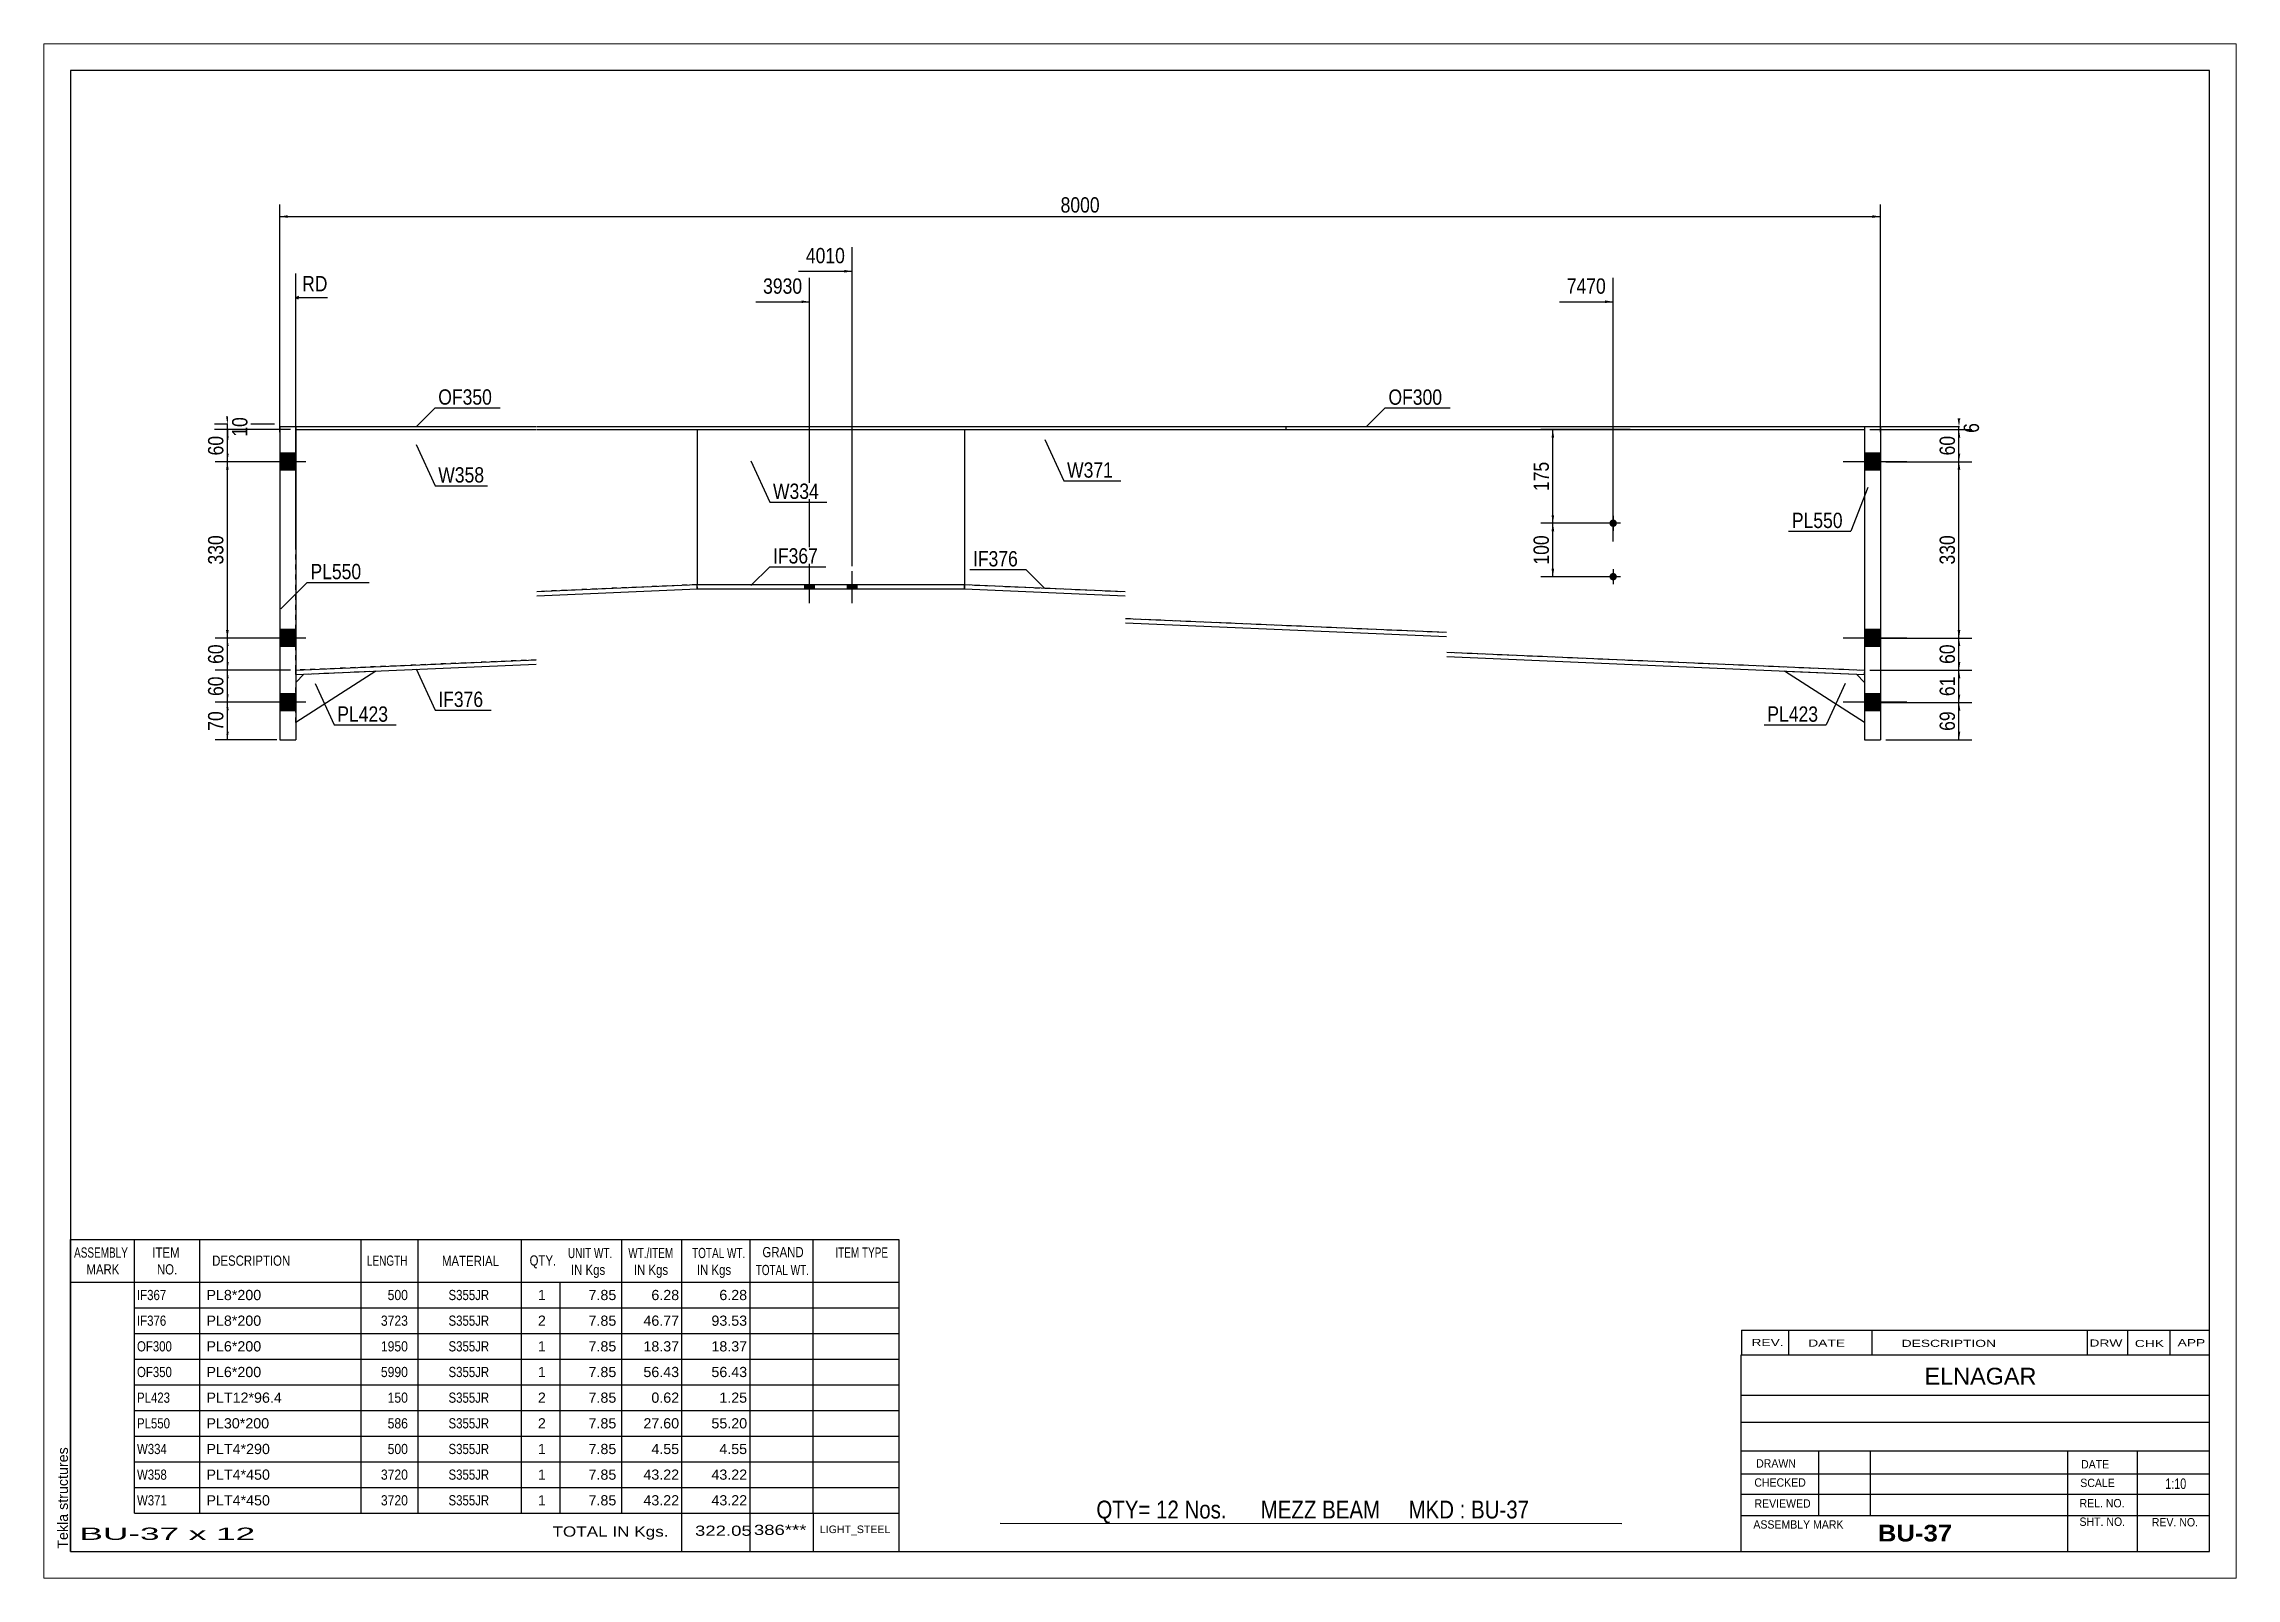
# Paper-space layout 'Layout1' of a CAD drawing. Header units: millimetres. Extents: x 0 to 410, y 0 to 287.
# The model-space entities are those that its viewports show. They can reach past a viewport. Long polylines and large blocks are cut down to what shows.
import ezdxf

# ---------------------------------------------------------------- set-up
doc = ezdxf.new("R2010")
doc.units = ezdxf.units.MM
doc.linetypes.add('DXK_LINE_DOT1', pattern=[1.8814, 0.9407, -0.9407])
doc.layers.add('Viewport layer', color=7, linetype='Continuous', plot=False)
doc.styles.add('Arial', font='ARIAL.TTF', dxfattribs={"height": 0.2})
doc.styles.add('Arial Bold', font='ARIALBD.TTF', dxfattribs={"height": 0.2})
doc.styles.add('Arial Narrow', font='ARIALN.TTF', dxfattribs={"height": 0.2})

# ---------------------------------------------------------------- blocks, each defined once
blk = doc.blocks.new('Unknown-626980371-1210')
at = {"color": 5, "linetype": 'Continuous'}
for p, q in [((357.89, 89.66), (-42.11, 89.66)), ((-42.11, 89.66), (-42.11, -187.34)), ((357.89, -187.34), (357.89, 89.66)), ((-42.11, -187.34), (357.89, -187.34))]:
    blk.add_line(p, q, dxfattribs=at)
at = {"color": 174, "linetype": 'Continuous', "style": 'Arial'}
blk.add_text('Tekla structures', height=1.9102, rotation=90, dxfattribs=at).set_placement((-42.61, -186.84))
blk = doc.blocks.new('Part-626980371-4604 - 1231')
at = {"color": 2, "linetype": 'Continuous'}
blk.add_line((125.09, 22.5), (125.09, -6.5), dxfattribs=at)
at = {"color": 7, "linetype": 'DXK_LINE_DOT1'}
for p, q in [((125.09, 22.5), (155.09, 22.5)), ((155.19, 22.5), (215.19, 22.5)), ((215.29, 22.5), (293.38, 22.5)), ((293.38, 22.5), (293.38, -22.5)), ((125.09, -6.5), (155.09, -7.79)), ((155.19, -12.82), (215.19, -15.4)), ((215.29, -19.14), (293.38, -22.5))]:
    blk.add_line(p, q, dxfattribs=at)
blk = doc.blocks.new('Part-626980371-4607 - 1231')
at = {"color": 2, "linetype": 'Continuous'}
for p, q in [((75.09, -7.3), (75.09, -6.5)), ((75.09, -6.5), (125.09, -6.5)), ((75.09, -7.3), (125.09, -7.3)), ((125.09, -7.3), (125.09, -6.5))]:
    blk.add_line(p, q, dxfattribs=at)
blk = doc.blocks.new('Part-626980371-4599 - 1231')
at = {"color": 2, "linetype": 'Continuous'}
for p, q in [((0, 23.1), (0, 22.5)), ((0, 23.1), (44.99, 23.1)), ((0, 22.5), (44.99, 22.5)), ((45.09, 23.1), (155.09, 23.1)), ((45.09, 22.5), (155.09, 22.5)), ((155.19, 23.1), (185.19, 23.1)), ((155.19, 22.5), (185.19, 22.5)), ((185.19, 23.1), (185.19, 22.5))]:
    blk.add_line(p, q, dxfattribs=at)
blk = doc.blocks.new('Part-626980371-4601 - 1231')
at = {"color": 2, "linetype": 'Continuous'}
for p, q in [((75.09, 22.5), (75.09, -6.5)), ((125.09, 22.5), (125.09, -6.5))]:
    blk.add_line(p, q, dxfattribs=at)
at = {"color": 7, "linetype": 'DXK_LINE_DOT1'}
for p, q in [((75.09, 22.5), (125.09, 22.5)), ((75.09, -6.5), (125.09, -6.5))]:
    blk.add_line(p, q, dxfattribs=at)
blk = doc.blocks.new('Part-626980371-4602 - 1231')
at = {"color": 2, "linetype": 'Continuous'}
for p, q in [((185.19, 23.1), (185.19, 22.5)), ((185.19, 23.1), (215.19, 23.1)), ((185.19, 22.5), (215.19, 22.5)), ((215.29, 23.1), (293.38, 23.1)), ((215.29, 22.5), (293.38, 22.5)), ((293.38, 23.1), (293.38, 22.5))]:
    blk.add_line(p, q, dxfattribs=at)
blk = doc.blocks.new('Part-626980371-4605 - 1231')
at = {"color": 2, "linetype": 'Continuous'}
for p, q in [((45.09, -7.79), (75.09, -6.5)), ((45.09, -8.59), (75.12, -7.3)), ((75.12, -7.3), (75.09, -6.5)), ((0, -22.5), (44.99, -20.57)), ((0.03, -23.3), (0, -22.5)), ((0.03, -23.3), (44.99, -21.37))]:
    blk.add_line(p, q, dxfattribs=at)
blk = doc.blocks.new('Part-626980371-4611 - 1231')
at = {"color": 2, "linetype": 'Continuous'}
for p, q in [((125.09, -6.5), (125.05, -7.3)), ((125.05, -7.3), (155.09, -8.59)), ((125.09, -6.5), (155.09, -7.79)), ((155.19, -12.82), (215.19, -15.4)), ((155.19, -13.62), (215.19, -16.2)), ((215.29, -19.14), (293.38, -22.5)), ((215.29, -19.94), (293.35, -23.3)), ((293.38, -22.5), (293.35, -23.3))]:
    blk.add_line(p, q, dxfattribs=at)
blk = doc.blocks.new('Part-626980371-4614 - 1231')
at = {"color": 2, "linetype": 'Continuous'}
for p, q in [((293.38, 23.1), (296.38, 23.1)), ((293.38, 23.1), (293.38, -35.5)), ((296.38, 23.1), (296.38, -35.5)), ((293.38, -35.5), (296.38, -35.5))]:
    blk.add_line(p, q, dxfattribs=at)
blk = doc.blocks.new('Part-626980371-4617 - 1231')
at = {"color": 2, "linetype": 'Continuous'}
for p, q in [((293.38, -32.3), (278.4, -22.66)), ((278.4, -22.66), (291.88, -23.24)), ((291.88, -23.24), (293.38, -24.8))]:
    blk.add_line(p, q, dxfattribs=at)
at = {"color": 7, "linetype": 'DXK_LINE_DOT1'}
blk.add_line((293.38, -24.8), (293.38, -32.3), dxfattribs=at)
blk = doc.blocks.new('Part-626980371-4619 - 1231')
at = {"color": 2, "linetype": 'Continuous'}
for p, q in [((-3, 23.1), (0, 23.1)), ((-3, 23.1), (-3, -35.5)), ((0, 23.1), (0, -35.5)), ((-3, -35.5), (0, -35.5))]:
    blk.add_line(p, q, dxfattribs=at)
blk = doc.blocks.new('Part-626980371-4622 - 1231')
at = {"color": 2, "linetype": 'Continuous'}
for p, q in [((14.99, -22.66), (0, -32.3)), ((0, -24.8), (1.5, -23.24))]:
    blk.add_line(p, q, dxfattribs=at)
at = {"color": 7, "linetype": 'DXK_LINE_DOT1'}
for p, q in [((1.5, -23.24), (14.99, -22.66)), ((0, -32.3), (0, -24.8))]:
    blk.add_line(p, q, dxfattribs=at)
blk = doc.blocks.new('Part-626980371-4624 - 1231')
at = {"color": 7, "linetype": 'DXK_LINE_DOT1'}
for p, q in [((0, -22.5), (0, 22.5)), ((0, 22.5), (44.99, 22.5)), ((45.09, 22.5), (75.09, 22.5)), ((75.09, -6.5), (45.09, -7.79)), ((44.99, -20.57), (0, -22.5))]:
    blk.add_line(p, q, dxfattribs=at)
at = {"color": 2, "linetype": 'Continuous'}
blk.add_line((75.09, 22.5), (75.09, -6.5), dxfattribs=at)
blk = doc.blocks.new('Bolt-626980371-4625 - 1231')
at = {"linetype": 'Continuous'}
for points in [[(247.08, 4.99, -1), (245.68, 4.99, -1)], [(247.08, -5.01, -1), (245.68, -5.01, -1)]]:
    blk.add_hatch(color=3, dxfattribs=at).paths.add_polyline_path(points)
at = {"color": 3, "linetype": 'Continuous'}
for p, q in [((247.78, 4.99), (244.98, 4.99)), ((246.38, 6.39), (246.38, 3.59)), ((246.38, -3.61), (246.38, -6.41)), ((247.78, -5.01), (244.98, -5.01))]:
    blk.add_line(p, q, dxfattribs=at)
blk = doc.blocks.new('Bolt-626980371-4626 - 1231')
at = {"linetype": 'Continuous'}
for points in [[(96.99, -6.5), (95.19, -6.5), (95.19, -7.3), (96.99, -7.3)], [(96.99, -6.5), (95.19, -6.5), (95.19, -7.3), (96.99, -7.3)], [(104.99, -6.5), (103.19, -6.5), (103.19, -7.3), (104.99, -7.3)], [(104.99, -6.5), (103.19, -6.5), (103.19, -7.3), (104.99, -7.3)]]:
    blk.add_hatch(color=3, dxfattribs=at).paths.add_polyline_path(points)
at = {"color": 3, "linetype": 'Continuous'}
for p, q in [((96.09, -9.96), (96.09, -3.96)), ((96.09, -9.96), (96.09, -3.96)), ((104.09, -9.96), (104.09, -3.96)), ((104.09, -9.96), (104.09, -3.96)), ((95.19, -7.3), (95.19, -6.5)), ((95.19, -7.3), (95.19, -6.5)), ((96.99, -7.3), (96.99, -6.5)), ((96.99, -7.3), (96.99, -6.5)), ((103.19, -7.3), (103.19, -6.5)), ((103.19, -7.3), (103.19, -6.5)), ((104.99, -7.3), (104.99, -6.5)), ((104.99, -7.3), (104.99, -6.5))]:
    blk.add_line(p, q, dxfattribs=at)
blk = doc.blocks.new('Bolt-626980371-4630 - 1231')
at = {"linetype": 'Continuous'}
for points in [[(293.38, 18.1), (293.38, 14.9), (296.38, 14.9), (296.38, 18.1)], [(293.38, 18.1), (293.38, 14.9), (296.38, 14.9), (296.38, 18.1)], [(293.38, -14.9), (293.38, -18.1), (296.38, -18.1), (296.38, -14.9)], [(293.38, -14.9), (293.38, -18.1), (296.38, -18.1), (296.38, -14.9)], [(293.38, -26.9), (293.38, -30.1), (296.38, -30.1), (296.38, -26.9)], [(293.38, -26.9), (293.38, -30.1), (296.38, -30.1), (296.38, -26.9)]]:
    blk.add_hatch(color=3, dxfattribs=at).paths.add_polyline_path(points)
at = {"color": 3, "linetype": 'Continuous'}
for p, q in [((301.28, 16.5), (289.38, 16.5)), ((301.28, 16.5), (289.38, 16.5)), ((296.38, 18.1), (293.38, 18.1)), ((296.38, 18.1), (293.38, 18.1)), ((296.38, 14.9), (293.38, 14.9)), ((296.38, 14.9), (293.38, 14.9)), ((296.38, -14.9), (293.38, -14.9)), ((296.38, -14.9), (293.38, -14.9)), ((301.28, -16.5), (289.38, -16.5)), ((301.28, -16.5), (289.38, -16.5)), ((296.38, -18.1), (293.38, -18.1)), ((296.38, -18.1), (293.38, -18.1)), ((301.28, -28.5), (289.38, -28.5)), ((301.28, -28.5), (289.38, -28.5)), ((296.38, -26.9), (293.38, -26.9)), ((296.38, -26.9), (293.38, -26.9)), ((296.38, -30.1), (293.38, -30.1)), ((296.38, -30.1), (293.38, -30.1))]:
    blk.add_line(p, q, dxfattribs=at)
blk = doc.blocks.new('Bolt-626980371-4633 - 1231')
at = {"linetype": 'Continuous'}
for points in [[(-3, 18.1), (-3, 14.9), (0, 14.9), (0, 18.1)], [(-3, 18.1), (-3, 14.9), (0, 14.9), (0, 18.1)], [(-3, -14.9), (-3, -18.1), (0, -18.1), (0, -14.9)], [(-3, -14.9), (-3, -18.1), (0, -18.1), (0, -14.9)], [(-3, -26.9), (-3, -30.1), (0, -30.1), (0, -26.9)], [(-3, -26.9), (-3, -30.1), (0, -30.1), (0, -26.9)]]:
    blk.add_hatch(color=3, dxfattribs=at).paths.add_polyline_path(points)
at = {"color": 3, "linetype": 'Continuous'}
for p, q in [((1.9, 16.5), (-10, 16.5)), ((1.9, 16.5), (-10, 16.5)), ((0, 18.1), (-3, 18.1)), ((0, 18.1), (-3, 18.1)), ((0, 14.9), (-3, 14.9)), ((0, 14.9), (-3, 14.9)), ((0, -14.9), (-3, -14.9)), ((0, -14.9), (-3, -14.9)), ((1.9, -16.5), (-10, -16.5)), ((1.9, -16.5), (-10, -16.5)), ((0, -18.1), (-3, -18.1)), ((0, -18.1), (-3, -18.1)), ((1.9, -28.5), (-10, -28.5)), ((1.9, -28.5), (-10, -28.5)), ((0, -26.9), (-3, -26.9)), ((0, -26.9), (-3, -26.9)), ((0, -30.1), (-3, -30.1)), ((0, -30.1), (-3, -30.1))]:
    blk.add_line(p, q, dxfattribs=at)
blk = doc.blocks.new('StraightDimension-626980371-5838 - 1231')
at = {"linetype": 'Continuous'}
for points in [[(-13.04, -18), (-12.79, -16.5), (-12.54, -18)], [(-12.54, -21), (-12.79, -22.5), (-13.04, -21)]]:
    blk.add_hatch(color=7, dxfattribs=at).paths.add_polyline_path(points)
at = {"color": 7, "linetype": 'Continuous'}
for p, q in [((-0.14, -16.5), (-15.04, -16.5)), ((-12.79, -22.5), (-12.79, -16.5)), ((-1, -22.5), (-15.04, -22.5))]:
    blk.add_line(p, q, dxfattribs=at)
at = {"color": 0}
blk.add_wipeout([(-12.94, -17.07), (-17.14, -17.07), (-17.14, -21.93), (-12.94, -21.93)], dxfattribs=at)
at = {"color": 3, "style": 'Arial Narrow'}
blk.add_text('60', height=2.863, rotation=90.0002, dxfattribs=at).set_placement((-13.54, -21.33))
blk = doc.blocks.new('StraightDimension-626980371-5835 - 1231')
at = {"linetype": 'Continuous'}
for points in [[(-12.54, 25), (-12.79, 23.5), (-13.04, 25)], [(-13.04, 21), (-12.79, 22.5), (-12.54, 21)]]:
    blk.add_hatch(color=7, dxfattribs=at).paths.add_polyline_path(points)
at = {"color": 7, "linetype": 'Continuous'}
for p, q in [((-4, 23.5), (-15.19, 23.5)), ((-1, 22.5), (-15.19, 22.5)), ((-12.79, 22.5), (-12.79, 23.5))]:
    blk.add_line(p, q, dxfattribs=at)
at = {"color": 0}
blk.add_wipeout([(-8.44, 25.43), (-12.64, 25.43), (-12.64, 20.57), (-8.44, 20.57)], dxfattribs=at)
at = {"color": 3, "style": 'Arial Narrow'}
blk.add_text('10', height=2.863, rotation=90.0002, dxfattribs=at).set_placement((-9.04, 21.17))
blk = doc.blocks.new('StraightDimension-626980371-5840 - 1231')
at = {"linetype": 'Continuous'}
for points in [[(-13.04, -30), (-12.79, -28.5), (-12.54, -30)], [(-12.54, -34), (-12.79, -35.5), (-13.04, -34)]]:
    blk.add_hatch(color=7, dxfattribs=at).paths.add_polyline_path(points)
at = {"color": 7, "linetype": 'Continuous'}
for p, q in [((-0.35, -28.5), (-15.04, -28.5)), ((-12.79, -35.5), (-12.79, -28.5)), ((-3.51, -35.5), (-15.04, -35.5))]:
    blk.add_line(p, q, dxfattribs=at)
at = {"color": 0}
blk.add_wipeout([(-12.94, -29.57), (-17.14, -29.57), (-17.14, -34.43), (-12.94, -34.43)], dxfattribs=at)
at = {"color": 3, "style": 'Arial Narrow'}
blk.add_text('70', height=2.863, rotation=90.0002, dxfattribs=at).set_placement((-13.54, -33.83))
blk = doc.blocks.new('StraightDimension-626980371-5010 - 1231')
at = {"linetype": 'Continuous'}
for points in [[(234.85, 3.49), (235.1, 4.99), (235.35, 3.49)], [(235.35, -3.51), (235.1, -5.01), (234.85, -3.51)]]:
    blk.add_hatch(color=7, dxfattribs=at).paths.add_polyline_path(points)
at = {"color": 7, "linetype": 'Continuous'}
for p, q in [((245.38, 4.99), (232.85, 4.99)), ((235.1, -5.01), (235.1, 4.99)), ((245.38, -5.01), (232.85, -5.01))]:
    blk.add_line(p, q, dxfattribs=at)
at = {"color": 0}
blk.add_wipeout([(234.95, 3.33), (230.75, 3.33), (230.75, -3.35), (234.95, -3.35)], dxfattribs=at)
at = {"color": 3, "style": 'Arial Narrow'}
blk.add_text('100', height=2.863, rotation=90.0002, dxfattribs=at).set_placement((234.35, -2.75))
blk = doc.blocks.new('StraightDimension-626980371-4500 - 1231')
at = {"linetype": 'Continuous'}
blk.add_hatch(color=7, dxfattribs=at).paths.add_polyline_path([(94.59, 46.67), (96.09, 46.42), (94.59, 46.17)])
at = {"color": 7, "linetype": 'Continuous'}
for p, q in [((96.09, -5.7), (96.09, 50.92)), ((86.02, 46.42), (96.09, 46.42))]:
    blk.add_line(p, q, dxfattribs=at)
at = {"color": 0, "linetype": 'Continuous'}
blk.add_wipeout([(6.53, 47.77), (6.53, 51.97), (0.59, 51.97), (0.59, 47.77)], dxfattribs=at)
at = {"color": 7, "linetype": 'Continuous'}
for p, q in [((0, 1), (0, 51.67)), ((0.5, 47.42), (0, 47.17)), ((0.5, 46.92), (0, 47.17)), ((5.93, 47.17), (0, 47.17))]:
    blk.add_line(p, q, dxfattribs=at)
at = {"color": 3, "linetype": 'Continuous', "style": 'Arial Narrow'}
blk.add_text('RD', height=2.863, dxfattribs=at).set_placement((1.19, 48.37))
at = {"color": 0}
blk.add_wipeout([(95.31, 47.32), (95.31, 51.52), (86.8, 51.52), (86.8, 47.32)], dxfattribs=at)
at = {"color": 3, "style": 'Arial Narrow'}
blk.add_text('3930', height=2.863, dxfattribs=at).set_placement((87.4, 47.92))
blk = doc.blocks.new('StraightDimension-626980371-1512 - 1231')
at = {"linetype": 'Continuous'}
for points in [[(-1.5, 62.1), (-3, 62.35), (-1.5, 62.6)], [(294.88, 62.6), (296.38, 62.35), (294.88, 62.1)]]:
    blk.add_hatch(color=7, dxfattribs=at).paths.add_polyline_path(points)
at = {"color": 7, "linetype": 'Continuous'}
for p, q in [((-3, 22), (-3, 64.6)), ((-3, 62.35), (296.38, 62.35)), ((296.38, 22), (296.38, 64.6))]:
    blk.add_line(p, q, dxfattribs=at)
at = {"color": 0}
blk.add_wipeout([(150.95, 62.5), (150.95, 66.7), (142.44, 66.7), (142.44, 62.5)], dxfattribs=at)
at = {"color": 3, "style": 'Arial Narrow'}
blk.add_text('8000', height=2.863, dxfattribs=at).set_placement((143.04, 63.1))
blk = doc.blocks.new('StraightDimension-626980371-6204 - 1231')
at = {"linetype": 'Continuous'}
for points in [[(310.8, 15), (311.05, 16.5), (311.3, 15)], [(311.3, -15), (311.05, -16.5), (310.8, -15)]]:
    blk.add_hatch(color=7, dxfattribs=at).paths.add_polyline_path(points)
at = {"color": 7, "linetype": 'Continuous'}
for p, q in [((297.38, 16.5), (313.45, 16.5)), ((311.05, -16.5), (311.05, 16.5)), ((294.38, -16.5), (313.45, -16.5))]:
    blk.add_line(p, q, dxfattribs=at)
at = {"color": 0}
blk.add_wipeout([(310.9, 3.34), (306.7, 3.34), (306.7, -3.34), (310.9, -3.34)], dxfattribs=at)
at = {"color": 3, "style": 'Arial Narrow'}
blk.add_text('330', height=2.863, rotation=90.0002, dxfattribs=at).set_placement((310.3, -2.74))
blk = doc.blocks.new('StraightDimension-626980371-5837 - 1231')
at = {"linetype": 'Continuous'}
for points in [[(-13.04, 15), (-12.79, 16.5), (-12.54, 15)], [(-12.54, -15), (-12.79, -16.5), (-13.04, -15)]]:
    blk.add_hatch(color=7, dxfattribs=at).paths.add_polyline_path(points)
at = {"color": 7, "linetype": 'Continuous'}
for p, q in [((1, 16.5), (-15.04, 16.5)), ((-12.79, -16.5), (-12.79, 16.5)), ((-0.14, -16.5), (-15.04, -16.5))]:
    blk.add_line(p, q, dxfattribs=at)
at = {"color": 0}
blk.add_wipeout([(-12.94, 3.34), (-17.14, 3.34), (-17.14, -3.34), (-12.94, -3.34)], dxfattribs=at)
at = {"color": 3, "style": 'Arial Narrow'}
blk.add_text('330', height=2.863, rotation=90.0002, dxfattribs=at).set_placement((-13.54, -2.74))
blk = doc.blocks.new('StraightDimension-626980371-4498 - 1231')
at = {"linetype": 'Continuous'}
blk.add_hatch(color=7, dxfattribs=at).paths.add_polyline_path([(244.88, 46.67), (246.38, 46.42), (244.88, 46.17)])
at = {"color": 7, "linetype": 'Continuous'}
for p, q in [((246.38, 1.59), (246.38, 50.92)), ((236.32, 46.42), (246.38, 46.42))]:
    blk.add_line(p, q, dxfattribs=at)
at = {"color": 0}
blk.add_wipeout([(245.61, 47.32), (245.61, 51.52), (237.1, 51.52), (237.1, 47.32)], dxfattribs=at)
at = {"color": 3, "style": 'Arial Narrow'}
blk.add_text('7470', height=2.863, dxfattribs=at).set_placement((237.7, 47.92))
blk = doc.blocks.new('StraightDimension-626980371-4499 - 1231')
at = {"linetype": 'Continuous'}
blk.add_hatch(color=7, dxfattribs=at).paths.add_polyline_path([(102.59, 52.37), (104.09, 52.12), (102.59, 51.87)])
at = {"color": 7, "linetype": 'Continuous'}
for p, q in [((104.09, -3.05), (104.09, 56.62)), ((94.02, 52.12), (104.09, 52.12))]:
    blk.add_line(p, q, dxfattribs=at)
at = {"color": 0}
blk.add_wipeout([(103.31, 53.02), (103.31, 57.22), (94.8, 57.22), (94.8, 53.02)], dxfattribs=at)
at = {"color": 3, "style": 'Arial Narrow'}
blk.add_text('4010', height=2.863, dxfattribs=at).set_placement((95.4, 53.62))
blk = doc.blocks.new('StraightDimension-626980371-5009 - 1231')
at = {"linetype": 'Continuous'}
for points in [[(234.85, 21), (235.1, 22.5), (235.35, 21)], [(235.35, 6.49), (235.1, 4.99), (234.85, 6.49)]]:
    blk.add_hatch(color=7, dxfattribs=at).paths.add_polyline_path(points)
at = {"color": 7, "linetype": 'Continuous'}
for p, q in [((249.59, 22.5), (232.85, 22.5)), ((235.1, 4.99), (235.1, 22.5)), ((245.38, 4.99), (232.85, 4.99))]:
    blk.add_line(p, q, dxfattribs=at)
at = {"color": 0}
blk.add_wipeout([(234.95, 17.09), (230.75, 17.09), (230.75, 10.4), (234.95, 10.4)], dxfattribs=at)
at = {"color": 3, "style": 'Arial Narrow'}
blk.add_text('175', height=2.863, rotation=90.0002, dxfattribs=at).set_placement((234.35, 11))
blk = doc.blocks.new('StraightDimension-626980371-5836 - 1231')
at = {"linetype": 'Continuous'}
for points in [[(-13.04, 21), (-12.79, 22.5), (-12.54, 21)], [(-12.54, 18), (-12.79, 16.5), (-13.04, 18)]]:
    blk.add_hatch(color=7, dxfattribs=at).paths.add_polyline_path(points)
at = {"color": 7, "linetype": 'Continuous'}
for p, q in [((-1, 22.5), (-15.04, 22.5)), ((-12.79, 16.5), (-12.79, 22.5)), ((1, 16.5), (-15.04, 16.5))]:
    blk.add_line(p, q, dxfattribs=at)
at = {"color": 0}
blk.add_wipeout([(-12.94, 21.93), (-17.14, 21.93), (-17.14, 17.07), (-12.94, 17.07)], dxfattribs=at)
at = {"color": 3, "style": 'Arial Narrow'}
blk.add_text('60', height=2.863, rotation=90.0002, dxfattribs=at).set_placement((-13.54, 17.67))
blk = doc.blocks.new('StraightDimension-626980371-5839 - 1231')
at = {"linetype": 'Continuous'}
for points in [[(-13.04, -24), (-12.79, -22.5), (-12.54, -24)], [(-12.54, -27), (-12.79, -28.5), (-13.04, -27)]]:
    blk.add_hatch(color=7, dxfattribs=at).paths.add_polyline_path(points)
at = {"color": 7, "linetype": 'Continuous'}
for p, q in [((-1, -22.5), (-15.04, -22.5)), ((-12.79, -28.5), (-12.79, -22.5)), ((-0.35, -28.5), (-15.04, -28.5))]:
    blk.add_line(p, q, dxfattribs=at)
at = {"color": 0}
blk.add_wipeout([(-12.94, -23.07), (-17.14, -23.07), (-17.14, -27.93), (-12.94, -27.93)], dxfattribs=at)
at = {"color": 3, "style": 'Arial Narrow'}
blk.add_text('60', height=2.863, rotation=90.0002, dxfattribs=at).set_placement((-13.54, -27.33))
blk = doc.blocks.new('StraightDimension-626980371-6202 - 1231')
at = {"linetype": 'Continuous'}
for points in [[(311.3, 24.6), (311.05, 23.1), (310.8, 24.6)], [(310.8, 21), (311.05, 22.5), (311.3, 21)]]:
    blk.add_hatch(color=7, dxfattribs=at).paths.add_polyline_path(points)
at = {"color": 7, "linetype": 'Continuous'}
for p, q in [((294.38, 22.5), (313.3, 22.5)), ((296.56, 23.1), (313.3, 23.1)), ((311.05, 22.5), (311.05, 23.1))]:
    blk.add_line(p, q, dxfattribs=at)
at = {"color": 0}
blk.add_wipeout([(315.4, 24.31), (311.2, 24.31), (311.2, 21.29), (315.4, 21.29)], dxfattribs=at)
at = {"color": 3, "style": 'Arial Narrow'}
blk.add_text('6', height=2.86, rotation=90.0002, dxfattribs=at).set_placement((314.8, 21.89))
blk = doc.blocks.new('StraightDimension-626980371-6203 - 1231')
at = {"linetype": 'Continuous'}
for points in [[(310.8, 21), (311.05, 22.5), (311.3, 21)], [(311.3, 18), (311.05, 16.5), (310.8, 18)]]:
    blk.add_hatch(color=7, dxfattribs=at).paths.add_polyline_path(points)
at = {"color": 7, "linetype": 'Continuous'}
for p, q in [((294.38, 22.5), (313.45, 22.5)), ((311.05, 16.5), (311.05, 22.5)), ((297.38, 16.5), (313.45, 16.5))]:
    blk.add_line(p, q, dxfattribs=at)
at = {"color": 0}
blk.add_wipeout([(310.9, 21.93), (306.7, 21.93), (306.7, 17.07), (310.9, 17.07)], dxfattribs=at)
at = {"color": 3, "style": 'Arial Narrow'}
blk.add_text('60', height=2.863, rotation=90.0002, dxfattribs=at).set_placement((310.3, 17.67))
blk = doc.blocks.new('StraightDimension-626980371-6205 - 1231')
at = {"linetype": 'Continuous'}
for points in [[(310.8, -18), (311.05, -16.5), (311.3, -18)], [(311.3, -21), (311.05, -22.5), (310.8, -21)]]:
    blk.add_hatch(color=7, dxfattribs=at).paths.add_polyline_path(points)
at = {"color": 7, "linetype": 'Continuous'}
for p, q in [((294.38, -16.5), (313.45, -16.5)), ((311.05, -22.5), (311.05, -16.5)), ((294.38, -22.5), (313.45, -22.5))]:
    blk.add_line(p, q, dxfattribs=at)
at = {"color": 0}
blk.add_wipeout([(310.9, -17.07), (306.7, -17.07), (306.7, -21.93), (310.9, -21.93)], dxfattribs=at)
at = {"color": 3, "style": 'Arial Narrow'}
blk.add_text('60', height=2.863, rotation=90.0002, dxfattribs=at).set_placement((310.3, -21.33))
blk = doc.blocks.new('StraightDimension-626980371-6206 - 1231')
at = {"linetype": 'Continuous'}
for points in [[(310.8, -24), (311.05, -22.5), (311.3, -24)], [(311.3, -27.05), (311.05, -28.55), (310.8, -27.05)]]:
    blk.add_hatch(color=7, dxfattribs=at).paths.add_polyline_path(points)
at = {"color": 7, "linetype": 'Continuous'}
for p, q in [((294.38, -22.5), (313.45, -22.5)), ((311.05, -28.55), (311.05, -22.5)), ((294.38, -28.55), (313.45, -28.55))]:
    blk.add_line(p, q, dxfattribs=at)
at = {"color": 0}
blk.add_wipeout([(310.9, -23.1), (306.7, -23.1), (306.7, -27.95), (310.9, -27.95)], dxfattribs=at)
at = {"color": 3, "style": 'Arial Narrow'}
blk.add_text('61', height=2.863, rotation=90.0002, dxfattribs=at).set_placement((310.3, -27.35))
blk = doc.blocks.new('StraightDimension-626980371-6207 - 1231')
at = {"linetype": 'Continuous'}
for points in [[(310.8, -30.05), (311.05, -28.55), (311.3, -30.05)], [(311.3, -34), (311.05, -35.5), (310.8, -34)]]:
    blk.add_hatch(color=7, dxfattribs=at).paths.add_polyline_path(points)
at = {"color": 7, "linetype": 'Continuous'}
for p, q in [((294.38, -28.55), (313.45, -28.55)), ((311.05, -35.5), (311.05, -28.55)), ((297.38, -35.5), (313.45, -35.5))]:
    blk.add_line(p, q, dxfattribs=at)
at = {"color": 0}
blk.add_wipeout([(310.9, -29.6), (306.7, -29.6), (306.7, -34.45), (310.9, -34.45)], dxfattribs=at)
at = {"color": 3, "style": 'Arial Narrow'}
blk.add_text('69', height=2.863, rotation=90.0002, dxfattribs=at).set_placement((310.3, -33.85))
blk = doc.blocks.new('CBS_CALLOFF-626980371-6238')
at = {"color": 7, "linetype": 'Continuous'}
blk.add_line((131.76, -182.07), (248, -182.09), dxfattribs=at)
at = {"color": 3, "linetype": 'Continuous', "style": 'Arial Narrow'}
blk.add_text('QTY= 12 Nos.      MEZZ BEAM     MKD : BU-37', height=3.3405, dxfattribs=at).set_placement((149.73, -181.18))
blk = doc.blocks.new('CBS_BOM-626980371-6237')
at = {"color": 7, "linetype": 'Continuous'}
for p, q in [((-42.15, -136.97), (-42.15, -128.97)), ((-42.14, -128.97), (112.78, -128.97)), ((-30.15, -136.97), (-30.15, -128.97)), ((-17.96, -136.97), (-17.96, -128.97)), ((12.21, -136.97), (12.21, -128.97)), ((22.89, -136.97), (22.89, -128.97)), ((42.2, -136.97), (42.2, -128.97)), ((61.01, -136.97), (61.01, -128.97)), ((72.22, -136.97), (72.22, -128.97)), ((85, -136.97), (85, -128.97)), ((96.75, -136.97), (96.75, -128.97)), ((112.78, -128.98), (112.77, -136.96)), ((-42.15, -136.97), (112.78, -136.97)), ((-42.15, -141.77), (-42.15, -136.97)), ((-30.15, -141.77), (-30.15, -136.97)), ((-17.96, -141.77), (-17.96, -136.97)), ((12.21, -141.77), (12.21, -136.97)), ((22.89, -141.77), (22.89, -136.97)), ((42.2, -141.77), (42.2, -136.97)), ((49.47, -141.77), (49.47, -136.97)), ((61.01, -141.77), (61.01, -136.97)), ((72.22, -141.77), (72.22, -136.97)), ((85, -141.77), (85, -136.97)), ((96.77, -141.77), (96.77, -136.97)), ((112.78, -136.98), (112.78, -141.77)), ((-42.15, -146.57), (-42.15, -141.77)), ((-30.15, -141.77), (112.78, -141.77)), ((-30.15, -146.57), (-30.15, -141.77)), ((-17.96, -146.57), (-17.96, -141.77)), ((12.21, -146.57), (12.21, -141.77)), ((22.89, -146.57), (22.89, -141.77)), ((42.2, -146.57), (42.2, -141.77)), ((49.47, -146.57), (49.47, -141.77)), ((61.01, -146.57), (61.01, -141.77)), ((72.22, -146.57), (72.22, -141.77)), ((85, -146.57), (85, -141.77)), ((96.77, -146.57), (96.77, -141.77)), ((112.78, -141.78), (112.78, -146.57)), ((-42.15, -151.37), (-42.15, -146.57)), ((-30.15, -146.57), (112.78, -146.57)), ((-30.15, -151.37), (-30.15, -146.57)), ((-17.96, -151.37), (-17.96, -146.57)), ((12.21, -151.37), (12.21, -146.57)), ((22.89, -151.37), (22.89, -146.57)), ((42.2, -151.37), (42.2, -146.57)), ((49.47, -151.37), (49.47, -146.57)), ((61.01, -151.37), (61.01, -146.57)), ((72.22, -151.37), (72.22, -146.57)), ((85, -151.37), (85, -146.57)), ((96.77, -151.37), (96.77, -146.57)), ((112.78, -146.58), (112.78, -151.37)), ((-42.15, -156.17), (-42.15, -151.37)), ((-30.15, -151.37), (112.78, -151.37)), ((-30.15, -156.17), (-30.15, -151.37)), ((-17.96, -156.17), (-17.96, -151.37)), ((12.21, -156.17), (12.21, -151.37)), ((22.89, -156.17), (22.89, -151.37)), ((42.2, -156.17), (42.2, -151.37)), ((49.47, -156.17), (49.47, -151.37)), ((61.01, -156.17), (61.01, -151.37)), ((72.22, -156.17), (72.22, -151.37)), ((85, -156.17), (85, -151.37)), ((96.77, -156.17), (96.77, -151.37)), ((112.78, -151.38), (112.78, -156.17)), ((-42.15, -160.97), (-42.15, -156.17)), ((-30.15, -156.17), (112.78, -156.17)), ((-30.15, -160.97), (-30.15, -156.17)), ((-17.96, -160.97), (-17.96, -156.17)), ((12.21, -160.97), (12.21, -156.17)), ((22.89, -160.97), (22.89, -156.17)), ((42.2, -160.97), (42.2, -156.17)), ((49.47, -160.97), (49.47, -156.17)), ((61.01, -160.97), (61.01, -156.17)), ((72.22, -160.97), (72.22, -156.17)), ((85, -160.97), (85, -156.17)), ((96.77, -160.97), (96.77, -156.17)), ((112.78, -156.18), (112.78, -160.97)), ((-42.15, -165.77), (-42.15, -160.97)), ((-30.15, -160.97), (112.78, -160.97)), ((-30.15, -165.77), (-30.15, -160.97)), ((-17.96, -165.77), (-17.96, -160.97)), ((12.21, -165.77), (12.21, -160.97)), ((22.89, -165.77), (22.89, -160.97)), ((42.2, -165.77), (42.2, -160.97)), ((49.47, -165.77), (49.47, -160.97)), ((61.01, -165.77), (61.01, -160.97)), ((72.22, -165.77), (72.22, -160.97)), ((85, -165.77), (85, -160.97)), ((96.77, -165.77), (96.77, -160.97)), ((112.78, -160.98), (112.78, -165.77)), ((-42.15, -170.57), (-42.15, -165.77)), ((-30.15, -165.77), (112.78, -165.77)), ((-30.15, -170.57), (-30.15, -165.77)), ((-17.96, -170.57), (-17.96, -165.77)), ((12.21, -170.57), (12.21, -165.77)), ((22.89, -170.57), (22.89, -165.77)), ((42.2, -170.57), (42.2, -165.77)), ((49.47, -170.57), (49.47, -165.77)), ((61.01, -170.57), (61.01, -165.77)), ((72.22, -170.57), (72.22, -165.77)), ((85, -170.57), (85, -165.77)), ((96.77, -170.57), (96.77, -165.77)), ((112.78, -165.78), (112.78, -170.57)), ((-42.15, -175.37), (-42.15, -170.57)), ((-30.15, -170.57), (112.78, -170.57)), ((-30.15, -175.37), (-30.15, -170.57)), ((-17.96, -175.37), (-17.96, -170.57)), ((12.21, -175.37), (12.21, -170.57)), ((22.89, -175.37), (22.89, -170.57)), ((42.2, -175.37), (42.2, -170.57)), ((49.47, -175.37), (49.47, -170.57)), ((61.01, -175.37), (61.01, -170.57)), ((72.22, -175.37), (72.22, -170.57)), ((85, -175.37), (85, -170.57)), ((96.77, -175.37), (96.77, -170.57)), ((112.78, -170.58), (112.78, -175.37)), ((-42.15, -180.17), (-42.15, -175.37)), ((-30.15, -175.37), (112.78, -175.37)), ((-30.15, -180.17), (-30.15, -175.37)), ((-17.96, -180.17), (-17.96, -175.37)), ((12.21, -180.17), (12.21, -175.37)), ((22.89, -180.17), (22.89, -175.37)), ((42.2, -180.17), (42.2, -175.37)), ((49.47, -180.17), (49.47, -175.37)), ((61.01, -180.17), (61.01, -175.37)), ((72.22, -180.17), (72.22, -175.37)), ((85, -180.17), (85, -175.37)), ((96.77, -180.17), (96.77, -175.37)), ((112.78, -175.38), (112.78, -180.17)), ((-42.15, -187.37), (-42.15, -180.19)), ((-30.15, -180.17), (112.78, -180.17)), ((72.22, -187.37), (72.22, -180.19)), ((85, -187.37), (85, -180.19)), ((96.81, -187.37), (96.81, -180.19)), ((112.78, -180.17), (112.78, -187.37)), ((-42.15, -187.37), (112.78, -187.37))]:
    blk.add_line(p, q, dxfattribs=at)
at = {"color": 3, "linetype": 'Continuous', "style": 'Arial'}
for s, height, width, p in [('ASSEMBLY', 1.91, 0.7, (-41.46, -132.39)), ('ITEM', 1.91, 0.8, (-26.82, -132.39)), ('UNIT WT.', 1.91, 0.7, (50.9, -132.47)), ('WT./ITEM', 1.91, 0.7, (62.19, -132.47)), ('TOTAL WT.', 1.91, 0.7, (74.12, -132.47)), ('GRAND', 1.91, 0.8, (87.28, -132.31)), ('ITEM TYPE', 1.91, 0.7, (100.91, -132.39)), ('MARK', 1.91, 0.8, (-39.15, -135.53)), ('NO.', 1.91, 0.8, (-25.96, -135.53)), ('DESCRIPTION', 1.9102, 0.8, (-15.63, -133.9)), ('LENGTH', 1.91, 0.7, (13.31, -133.9)), ('MATERIAL', 1.91, 0.8, (27.34, -133.95)), ('QTY.', 1.91, 0.8, (43.73, -133.87)), ('IN Kgs', 1.91, 0.8, (51.47, -135.61)), ('IN Kgs', 1.91, 0.8, (63.23, -135.61)), ('IN Kgs', 1.91, 0.8, (75.02, -135.61)), ('TOTAL WT.', 1.91, 0.7, (86.02, -135.65))]:
    blk.add_text(s, height=height, dxfattribs=dict(at, width=width)).set_placement(p)
at = {"color": 7, "linetype": 'Continuous', "style": 'Arial'}
for s, width, p in [('IF367', 0.8, (-29.69, -140.33)), ('500', 0.85, (17.19, -140.33)), ('S355JR', 0.8, (28.57, -140.33)), ('IF376', 0.8, (-29.69, -145.13)), ('3723', 0.85, (15.93, -145.13)), ('S355JR', 0.8, (28.57, -145.13)), ('OF300', 0.8, (-29.69, -149.93)), ('1950', 0.85, (15.93, -149.93)), ('S355JR', 0.8, (28.57, -149.93)), ('OF350', 0.8, (-29.69, -154.73)), ('5990', 0.85, (15.93, -154.73)), ('S355JR', 0.8, (28.57, -154.73)), ('PL423', 0.8, (-29.69, -159.53)), ('150', 0.85, (17.19, -159.53)), ('S355JR', 0.8, (28.57, -159.53)), ('PL550', 0.8, (-29.69, -164.33)), ('586', 0.85, (17.19, -164.33)), ('S355JR', 0.8, (28.57, -164.33)), ('W334', 0.8, (-29.69, -169.13)), ('500', 0.85, (17.19, -169.13)), ('S355JR', 0.8, (28.57, -169.13)), ('W358', 0.8, (-29.69, -173.93)), ('3720', 0.85, (15.93, -173.93)), ('S355JR', 0.8, (28.57, -173.93)), ('W371', 0.8, (-29.69, -178.73)), ('3720', 0.85, (15.93, -178.73)), ('S355JR', 0.8, (28.57, -178.73))]:
    blk.add_text(s, height=1.91, dxfattribs=dict(at, width=width)).set_placement(p)
for s, p in [('PL8*200', (-16.7, -140.33)), ('1', (45.29, -140.33)), ('7.85', (54.76, -140.33)), ('6.28', (66.51, -140.33)), ('6.28', (79.22, -140.33)), ('PL8*200', (-16.7, -145.13)), ('2', (45.29, -145.13)), ('7.85', (54.76, -145.13)), ('46.77', (65.02, -145.13)), ('93.53', (77.74, -145.13)), ('PL6*200', (-16.7, -149.93)), ('1', (45.29, -149.93)), ('7.85', (54.76, -149.93)), ('18.37', (65.02, -149.93)), ('18.37', (77.74, -149.93)), ('PL6*200', (-16.7, -154.73)), ('1', (45.29, -154.73)), ('7.85', (54.76, -154.73)), ('56.43', (65.02, -154.73)), ('56.43', (77.74, -154.73)), ('PLT12*96.4', (-16.7, -159.53)), ('2', (45.29, -159.53)), ('7.85', (54.76, -159.53)), ('0.62', (66.51, -159.53)), ('1.25', (79.22, -159.53)), ('PL30*200', (-16.7, -164.33)), ('2', (45.29, -164.33)), ('7.85', (54.76, -164.33)), ('27.60', (65.02, -164.33)), ('55.20', (77.74, -164.33)), ('PLT4*290', (-16.7, -169.13)), ('1', (45.29, -169.13)), ('7.85', (54.76, -169.13)), ('4.55', (66.51, -169.13)), ('4.55', (79.22, -169.13)), ('PLT4*450', (-16.7, -173.93)), ('1', (45.29, -173.93)), ('7.85', (54.76, -173.93)), ('43.22', (65.02, -173.93)), ('43.22', (77.74, -173.93)), ('PLT4*450', (-16.7, -178.73)), ('1', (45.29, -178.73)), ('7.85', (54.76, -178.73)), ('43.22', (65.02, -178.73)), ('43.22', (77.74, -178.73))]:
    blk.add_text(s, height=1.91, dxfattribs=at).set_placement(p)
at = {"color": 6, "linetype": 'Continuous', "style": 'Arial'}
for s, height, width, p in [('BU-37 x 12', 2.292, 2.05, (-40.43, -185.18)), ('TOTAL IN Kgs.', 1.9102, 1.2, (48.01, -184.57)), ('322.05', 1.91, 1.3, (74.67, -184.42)), ('386***', 1.91, 1.3, (85.68, -184.26))]:
    blk.add_text(s, height=height, dxfattribs=dict(at, width=width)).set_placement(p)
blk.add_text('LIGHT_STEEL', height=1.4135, dxfattribs=at).set_placement((98.03, -183.91))
blk = doc.blocks.new('CBS_NAME_BLOG-626980371-6239')
at = {"color": 7, "linetype": 'Continuous'}
for p, q in [((270.29, -150.59), (357.81, -150.59)), ((270.29, -187.3), (270.29, -150.59)), ((270.29, -158.12), (357.81, -158.12)), ((270.37, -163.18), (357.88, -163.18)), ((270.29, -168.55), (357.81, -168.55)), ((284.82, -180.66), (284.82, -168.56)), ((294.5, -180.63), (294.5, -168.56)), ((331.42, -187.3), (331.42, -168.57)), ((344.47, -187.3), (344.47, -168.55)), ((270.3, -172.85), (357.88, -172.83)), ((270.29, -176.6), (357.81, -176.6)), ((270.29, -180.64), (357.81, -180.64)), ((270.29, -187.34), (357.88, -187.34))]:
    blk.add_line(p, q, dxfattribs=at)
at = {"color": 3, "linetype": 'Continuous', "style": 'Arial'}
blk.add_text('ELNAGAR', height=3.133, dxfattribs=at).set_placement((304.62, -156.12))
at = {"color": 3, "linetype": 'Continuous'}
for s, height, style, width, p in [('DRAWN', 1.566, 'Arial', 0.9, (273.12, -171.66)), ('DATE', 1.566, 'Arial', 0.9, (333.89, -171.82)), ('CHECKED', 1.566, 'Arial', 0.9, (272.78, -175.23)), ('SCALE', 1.566, 'Arial', 0.9, (333.74, -175.3)), ('1:10', 1.957, 'Arial Narrow', 0.9, (349.63, -175.65)), ('REVIEWED', 1.566, 'Arial', 0.9, (272.81, -179.15)), ('REL. NO.', 1.566, 'Arial', 0.9, (333.6, -179.1)), ('ASSEMBLY MARK', 1.5663, 'Arial', 0.9, (272.6, -183.08)), ('BU-37', 3.131, 'Arial Bold', 1.1, (295.87, -185.48)), ('SHT. NO.', 1.566, 'Arial', 0.9, (333.59, -182.56)), ('REV. NO.', 1.566, 'Arial', 0.9, (347.12, -182.66))]:
    blk.add_text(s, height=height, dxfattribs=dict(at, style=style, width=width)).set_placement(p)
blk = doc.blocks.new('CBS_REVISION-626980371-6240')
at = {"color": 7, "linetype": 'Continuous'}
for p, q in [((270.38, -145.96), (357.88, -145.96)), ((270.38, -145.96), (270.38, -150.59)), ((279.17, -145.96), (279.17, -150.59)), ((294.77, -145.96), (294.77, -150.53)), ((335.02, -145.96), (335.02, -150.59)), ((342.57, -145.96), (342.57, -150.59)), ((350.51, -145.96), (350.51, -150.59)), ((270.38, -150.59), (357.88, -150.59))]:
    blk.add_line(p, q, dxfattribs=at)
at = {"color": 7, "style": 'Arial Narrow', "width": 1.7}
for s, height, p in [('REV.', 1.326, (272.24, -148.91)), ('DATE', 1.326, (282.86, -149.03)), ('DESCRIPTION', 1.3257, (300.34, -149.08)), ('DRW', 1.326, (335.45, -149.02)), ('CHK', 1.326, (343.94, -149.11)), ('APP', 1.326, (351.94, -148.95))]:
    blk.add_text(s, height=height, dxfattribs=at).set_placement(p)
blk = doc.blocks.new('Mark-626980371-4666 - 1231')
at = {"color": 0}
blk.add_wipeout([(17.27, -32.14), (17.27, -29.14), (7.77, -29.14), (7.77, -32.14)], dxfattribs=at)
blk.add_wipeout([(17.27, -32.14), (17.27, -29.14), (7.77, -29.14), (7.77, -32.14)], dxfattribs=at)
at = {"color": 7, "linetype": 'Continuous'}
for p, q in [((3.63, -25), (7.17, -32.74)), ((7.17, -32.74), (18.77, -32.74))]:
    blk.add_line(p, q, dxfattribs=at)
at = {"color": 3, "style": 'Arial Narrow'}
blk.add_text('PL423', height=2.863, dxfattribs=at).set_placement((7.77, -32.14))
blk = doc.blocks.new('Mark-626980371-4648 - 1231')
at = {"color": 0}
blk.add_wipeout([(35.06, -29.38), (35.06, -26.38), (26.65, -26.38), (26.65, -29.38)], dxfattribs=at)
blk.add_wipeout([(35.06, -29.38), (35.06, -26.38), (26.65, -26.38), (26.65, -29.38)], dxfattribs=at)
at = {"color": 7, "linetype": 'Continuous'}
for p, q in [((22.52, -22.24), (26.05, -29.98)), ((26.05, -29.98), (36.56, -29.98))]:
    blk.add_line(p, q, dxfattribs=at)
at = {"color": 3, "style": 'Arial Narrow'}
blk.add_text('IF376', height=2.863, dxfattribs=at).set_placement((26.65, -29.38))
blk = doc.blocks.new('Mark-626980371-4636 - 1231')
at = {"color": 0}
blk.add_wipeout([(36.7, 27.17), (36.7, 30.17), (26.65, 30.17), (26.65, 27.17)], dxfattribs=at)
blk.add_wipeout([(36.7, 27.17), (36.7, 30.17), (26.65, 30.17), (26.65, 27.17)], dxfattribs=at)
at = {"color": 7, "linetype": 'Continuous'}
for p, q in [((22.52, 23.03), (26.05, 26.57)), ((26.05, 26.57), (38.2, 26.57))]:
    blk.add_line(p, q, dxfattribs=at)
at = {"color": 3, "style": 'Arial Narrow'}
blk.add_text('OF350', height=2.863, dxfattribs=at).set_placement((26.65, 27.17))
blk = doc.blocks.new('Mark-626980371-4639 - 1231')
at = {"color": 0}
blk.add_wipeout([(97.84, 9.54), (97.84, 12.54), (89.25, 12.54), (89.25, 9.54)], dxfattribs=at)
blk.add_wipeout([(97.84, 9.54), (97.84, 12.54), (89.25, 12.54), (89.25, 9.54)], dxfattribs=at)
at = {"color": 7, "linetype": 'Continuous'}
for p, q in [((85.12, 16.67), (88.65, 8.94)), ((88.65, 8.94), (99.34, 8.94))]:
    blk.add_line(p, q, dxfattribs=at)
at = {"color": 3, "style": 'Arial Narrow'}
blk.add_text('W334', height=2.863, dxfattribs=at).set_placement((89.25, 9.54))
blk = doc.blocks.new('Mark-626980371-4642 - 1231')
at = {"color": 0}
blk.add_wipeout([(214.39, 27.15), (214.39, 30.15), (204.35, 30.15), (204.35, 27.15)], dxfattribs=at)
blk.add_wipeout([(214.39, 27.15), (214.39, 30.15), (204.35, 30.15), (204.35, 27.15)], dxfattribs=at)
at = {"color": 7, "linetype": 'Continuous'}
for p, q in [((200.21, 23.01), (203.75, 26.55)), ((203.75, 26.55), (215.89, 26.55))]:
    blk.add_line(p, q, dxfattribs=at)
at = {"color": 3, "style": 'Arial Narrow'}
blk.add_text('OF300', height=2.863, dxfattribs=at).set_placement((204.35, 27.15))
blk = doc.blocks.new('Mark-626980371-4645 - 1231')
at = {"color": 0}
blk.add_wipeout([(152.83, 13.51), (152.83, 16.51), (144.25, 16.51), (144.25, 13.51)], dxfattribs=at)
blk.add_wipeout([(152.83, 13.51), (152.83, 16.51), (144.25, 16.51), (144.25, 13.51)], dxfattribs=at)
at = {"color": 7, "linetype": 'Continuous'}
for p, q in [((140.11, 20.64), (143.65, 12.91)), ((143.65, 12.91), (154.33, 12.91))]:
    blk.add_line(p, q, dxfattribs=at)
at = {"color": 3, "style": 'Arial Narrow'}
blk.add_text('W371', height=2.863, dxfattribs=at).set_placement((144.25, 13.51))
blk = doc.blocks.new('Mark-626980371-4651 - 1231')
at = {"color": 0}
blk.add_wipeout([(97.66, -2.55), (97.66, 0.45), (89.25, 0.45), (89.25, -2.55)], dxfattribs=at)
blk.add_wipeout([(97.66, -2.55), (97.66, 0.45), (89.25, 0.45), (89.25, -2.55)], dxfattribs=at)
at = {"color": 7, "linetype": 'Continuous'}
for p, q in [((85.12, -6.69), (88.65, -3.15)), ((88.65, -3.15), (99.16, -3.15))]:
    blk.add_line(p, q, dxfattribs=at)
at = {"color": 3, "style": 'Arial Narrow'}
blk.add_text('IF367', height=2.863, dxfattribs=at).set_placement((89.25, -2.55))
blk = doc.blocks.new('Mark-626980371-4654 - 1231')
at = {"color": 0}
blk.add_wipeout([(135.06, -3.09), (135.06, -0.09), (126.65, -0.09), (126.65, -3.09)], dxfattribs=at)
blk.add_wipeout([(135.06, -3.09), (135.06, -0.09), (126.65, -0.09), (126.65, -3.09)], dxfattribs=at)
at = {"color": 7, "linetype": 'Continuous'}
for p in [(126.05, -3.69), (140.09, -7.22)]:
    blk.add_line(p, (136.56, -3.69), dxfattribs=at)
at = {"color": 3, "style": 'Arial Narrow'}
blk.add_text('IF376', height=2.863, dxfattribs=at).set_placement((126.65, -3.09))
blk = doc.blocks.new('Mark-626980371-4657 - 1231')
at = {"color": 0}
blk.add_wipeout([(289.31, 4.09), (289.31, 7.09), (279.8, 7.09), (279.8, 4.09)], dxfattribs=at)
blk.add_wipeout([(289.31, 4.09), (289.31, 7.09), (279.8, 7.09), (279.8, 4.09)], dxfattribs=at)
at = {"color": 7, "linetype": 'Continuous'}
for p in [(294.01, 11.67), (279.2, 3.49)]:
    blk.add_line(p, (290.81, 3.49), dxfattribs=at)
at = {"color": 3, "style": 'Arial Narrow'}
blk.add_text('PL550', height=2.863, dxfattribs=at).set_placement((279.8, 4.09))
blk = doc.blocks.new('Mark-626980371-4660 - 1231')
at = {"color": 0}
blk.add_wipeout([(284.71, -32.14), (284.71, -29.14), (275.21, -29.14), (275.21, -32.14)], dxfattribs=at)
blk.add_wipeout([(284.71, -32.14), (284.71, -29.14), (275.21, -29.14), (275.21, -32.14)], dxfattribs=at)
at = {"color": 7, "linetype": 'Continuous'}
for p in [(289.75, -25), (274.61, -32.74)]:
    blk.add_line(p, (286.21, -32.74), dxfattribs=at)
at = {"color": 3, "style": 'Arial Narrow'}
blk.add_text('PL423', height=2.863, dxfattribs=at).set_placement((275.21, -32.14))
blk = doc.blocks.new('Mark-626980371-4663 - 1231')
at = {"color": 0}
blk.add_wipeout([(12.25, -5.48), (12.25, -2.48), (2.75, -2.48), (2.75, -5.48)], dxfattribs=at)
blk.add_wipeout([(12.25, -5.48), (12.25, -2.48), (2.75, -2.48), (2.75, -5.48)], dxfattribs=at)
at = {"color": 7, "linetype": 'Continuous'}
for p, q in [((-2.8, -11.03), (2.15, -6.08)), ((2.15, -6.08), (13.75, -6.08))]:
    blk.add_line(p, q, dxfattribs=at)
at = {"color": 3, "style": 'Arial Narrow'}
blk.add_text('PL550', height=2.863, dxfattribs=at).set_placement((2.75, -5.48))
blk = doc.blocks.new('Mark-626980371-4669 - 1231')
at = {"color": 0}
blk.add_wipeout([(35.24, 12.6), (35.24, 15.6), (26.65, 15.6), (26.65, 12.6)], dxfattribs=at)
blk.add_wipeout([(35.24, 12.6), (35.24, 15.6), (26.65, 15.6), (26.65, 12.6)], dxfattribs=at)
at = {"color": 7, "linetype": 'Continuous'}
for p, q in [((22.52, 19.74), (26.05, 12)), ((26.05, 12), (35.84, 12))]:
    blk.add_line(p, q, dxfattribs=at)
at = {"color": 3, "style": 'Arial Narrow'}
blk.add_text('W358', height=2.863, dxfattribs=at).set_placement((26.65, 12.6))

msp = doc.modelspace()

# ---------------------------------------------------------------- block references
for name in ['Unknown-626980371-1210', 'Part-626980371-4619 - 1231', 'Part-626980371-4599 - 1231', 'Part-626980371-4624 - 1231', 'Part-626980371-4601 - 1231', 'Part-626980371-4604 - 1231', 'Part-626980371-4602 - 1231', 'Part-626980371-4614 - 1231', 'Bolt-626980371-4633 - 1231', 'Bolt-626980371-4630 - 1231', 'Bolt-626980371-4625 - 1231', 'Bolt-626980371-4626 - 1231', 'Part-626980371-4605 - 1231', 'Part-626980371-4607 - 1231', 'Part-626980371-4611 - 1231', 'Part-626980371-4622 - 1231', 'Part-626980371-4617 - 1231', 'CBS_BOM-626980371-6237', 'CBS_REVISION-626980371-6240', 'CBS_NAME_BLOG-626980371-6239', 'CBS_CALLOFF-626980371-6238']:
    msp.add_blockref(name, (0, 0))

# ---------------------------------------------------------------- next in the draw order: block references
for name in ['StraightDimension-626980371-5835 - 1231', 'StraightDimension-626980371-6204 - 1231', 'StraightDimension-626980371-5010 - 1231', 'Mark-626980371-4654 - 1231', 'StraightDimension-626980371-5838 - 1231', 'Mark-626980371-4648 - 1231', 'StraightDimension-626980371-5840 - 1231', 'Mark-626980371-4666 - 1231', 'Mark-626980371-4660 - 1231']:
    msp.add_blockref(name, (0, 0))

# ---------------------------------------------------------------- next in the draw order: block references
for name in ['StraightDimension-626980371-4500 - 1231', 'Mark-626980371-4657 - 1231', 'StraightDimension-626980371-6205 - 1231', 'StraightDimension-626980371-5839 - 1231']:
    msp.add_blockref(name, (0, 0))

# ---------------------------------------------------------------- next in the draw order: block references
for name in ['StraightDimension-626980371-1512 - 1231', 'StraightDimension-626980371-5837 - 1231', 'Mark-626980371-4669 - 1231', 'StraightDimension-626980371-6206 - 1231']:
    msp.add_blockref(name, (0, 0))

# ---------------------------------------------------------------- next in the draw order: block references
for name in ['StraightDimension-626980371-4499 - 1231', 'StraightDimension-626980371-4498 - 1231', 'Mark-626980371-4636 - 1231', 'Mark-626980371-4642 - 1231', 'StraightDimension-626980371-6202 - 1231', 'StraightDimension-626980371-5836 - 1231', 'Mark-626980371-4645 - 1231', 'Mark-626980371-4663 - 1231', 'StraightDimension-626980371-6207 - 1231']:
    msp.add_blockref(name, (0, 0))

# ---------------------------------------------------------------- next in the draw order: block references
for name in ['StraightDimension-626980371-5009 - 1231', 'StraightDimension-626980371-6203 - 1231', 'Mark-626980371-4639 - 1231', 'Mark-626980371-4651 - 1231']:
    msp.add_blockref(name, (0, 0))

psp = doc.layouts.get("Layout1")

# ---------------------------------------------------------------- viewports
at = {"layer": 'Viewport layer', "view_target_point": (157.89, -48.84)}
psp.add_viewport(center=(205, 143.5), size=(410, 287), view_center_point=(0, 0), view_height=287, dxfattribs=at)

doc.saveas('drawing.dxf')
